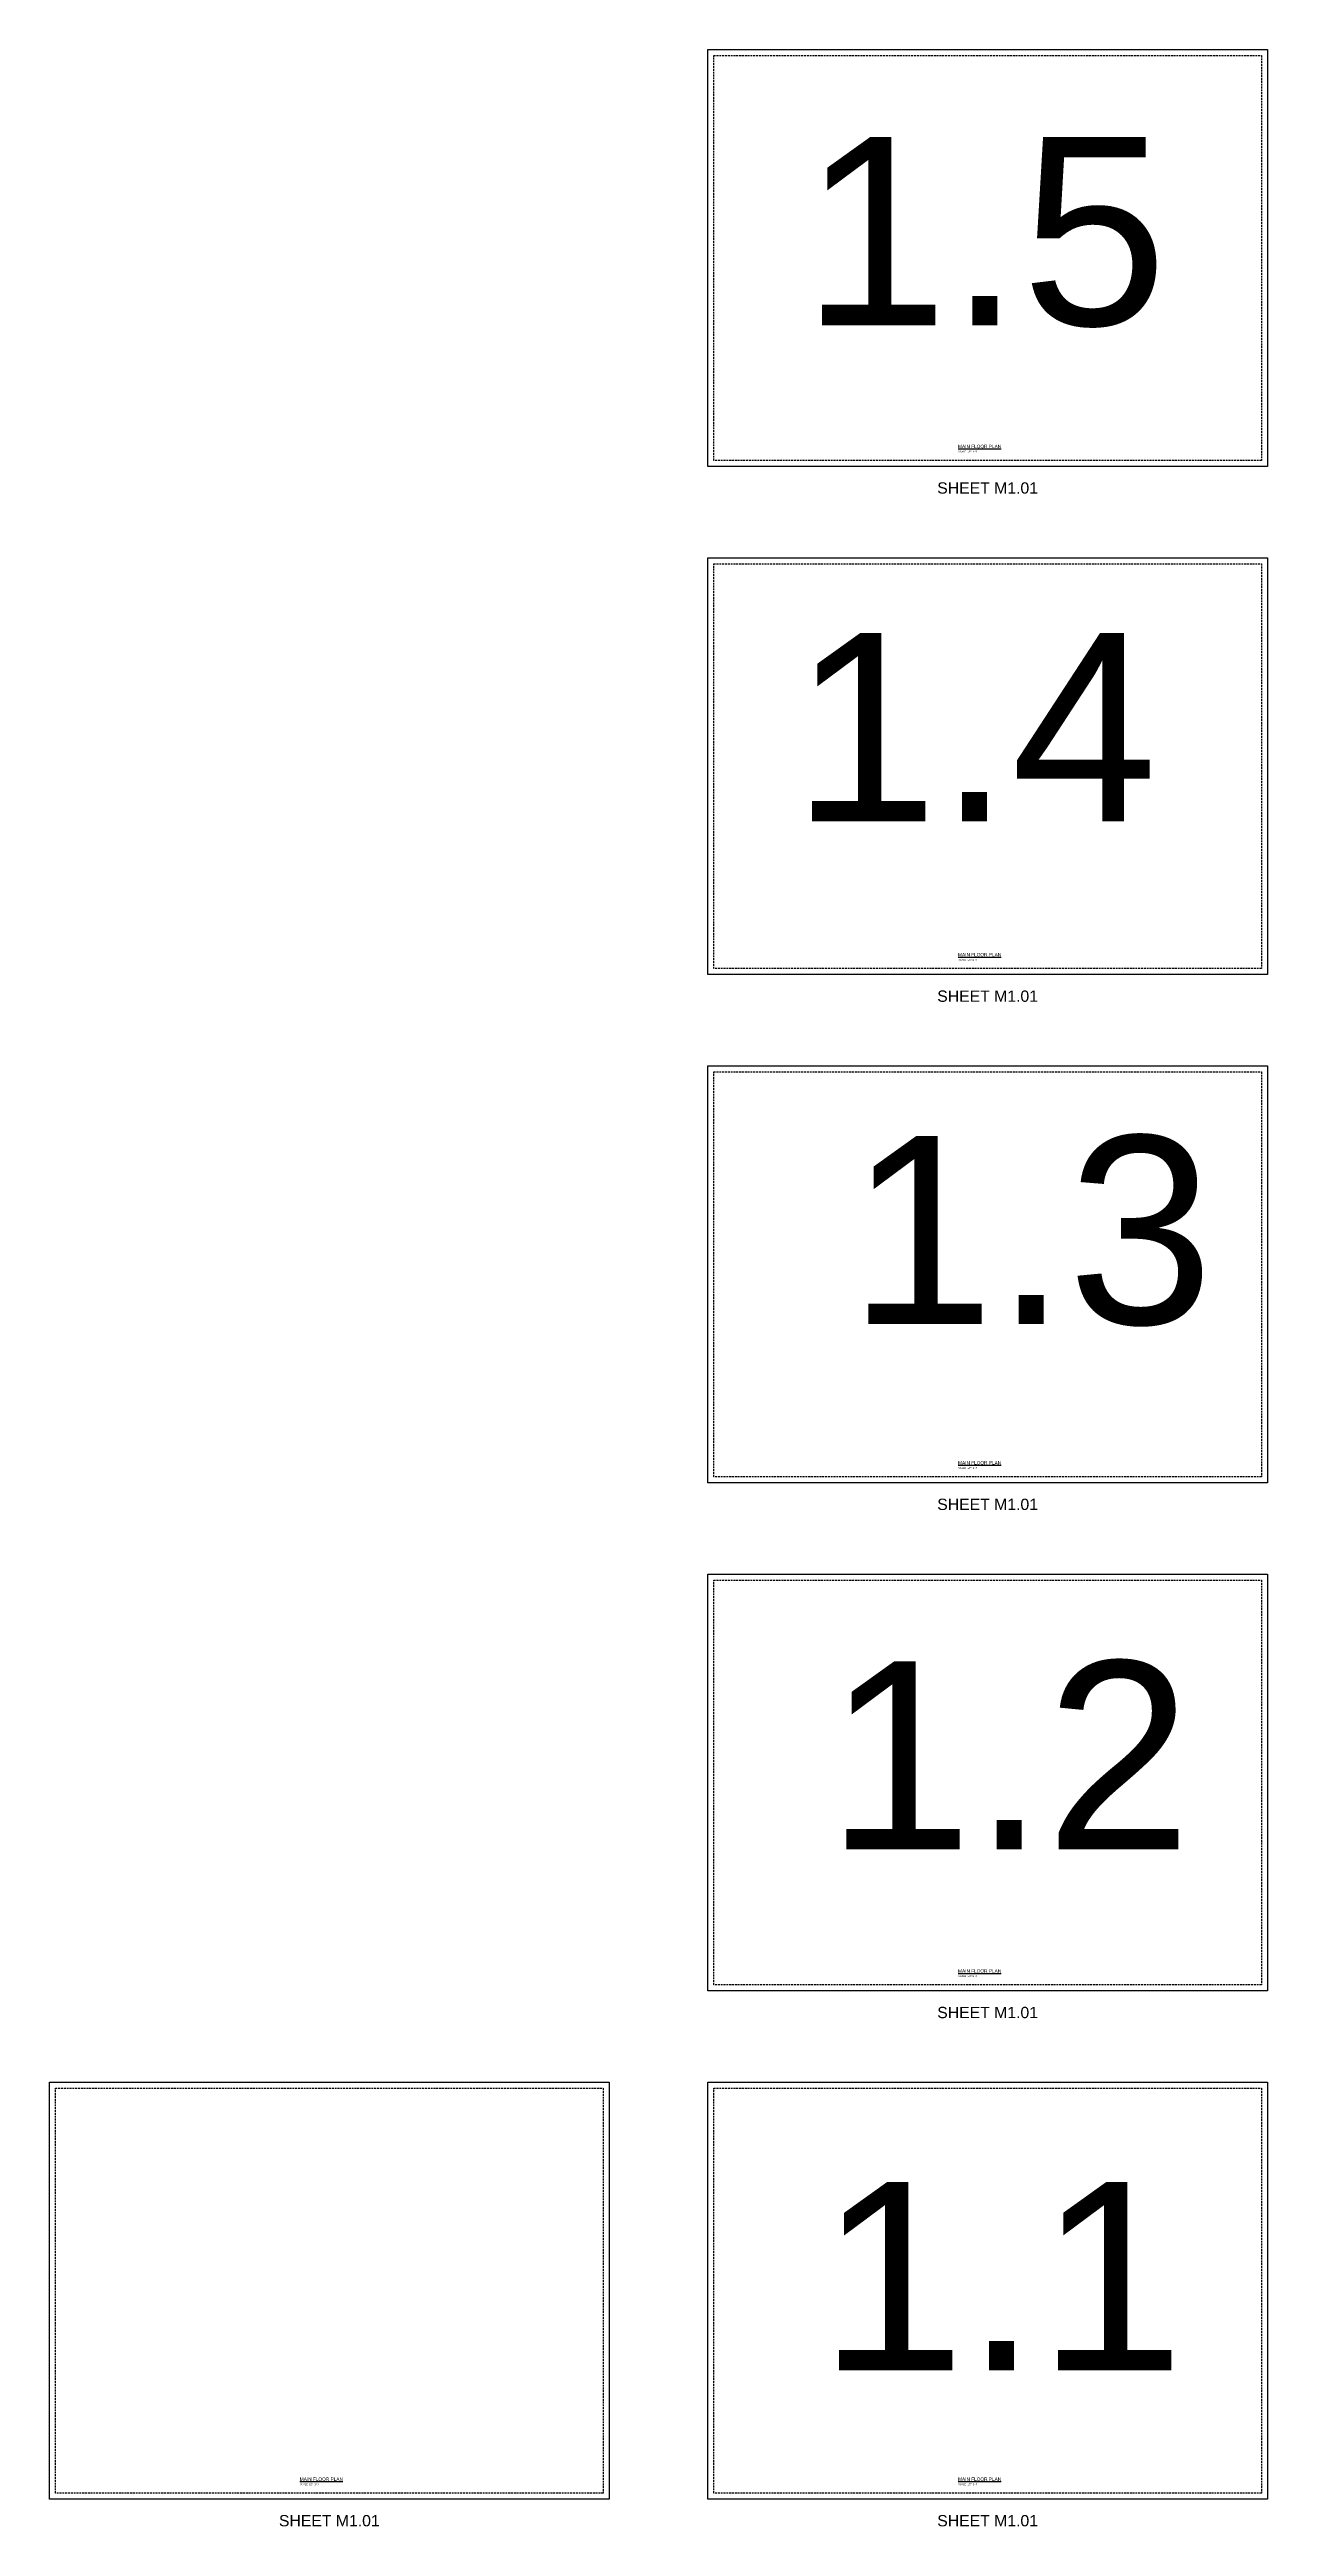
# Model space of a CAD drawing. Header units: inches. Extents: x -1489 to 18987, y -1248 to 11912.
# Drawn here: x -1489 to 4987, y -1248 to 11912 of the extents above; entities that cross this region are included whole.
import ezdxf

# ---------------------------------------------------------------- set-up
doc = ezdxf.new("R2010")
doc.units = ezdxf.units.IN
doc.header["$LTSCALE"] = 20
doc.header["$MEASUREMENT"] = 0
doc.linetypes.add('DASHED', pattern=[0.75, 0.5, -0.25])
doc.layers.add('G-Notes (No Plot)', color=237, linetype='Continuous', plot=False)
doc.layers.add('G-Viewport (No Plot)', color=193, linetype='Continuous', plot=False)
doc.layers.add('G-Text', color=200, linetype='Continuous')
doc.styles.add('Arial', font='arial.ttf', dxfattribs={"height": 8})

msp = doc.modelspace()

# ---------------------------------------------------------------- linework, layer by layer
at = {"layer": 'G-Notes (No Plot)', "linetype": 'DASHED'}
for points in [[(4955, 9729), (2043, 9729), (2043, 11880), (4955, 11880)], [(4955, 7029), (2043, 7029), (2043, 9180), (4955, 9180)], [(4955, 4329), (2043, 4329), (2043, 6480), (4955, 6480)], [(4955, 1629), (2043, 1629), (2043, 3780), (4955, 3780)], [(1455, -1071), (-1457, -1071), (-1457, 1080), (1455, 1080)], [(4955, -1071), (2043, -1071), (2043, 1080), (4955, 1080)]]:
    msp.add_lwpolyline(points, close=True, dxfattribs=at)
at = {"layer": 'G-Viewport (No Plot)'}
for points in [[(4987, 9697), (2011, 9697), (2011, 11912), (4987, 11912)], [(4987, 6997), (2011, 6997), (2011, 9212), (4987, 9212)], [(4987, 4297), (2011, 4297), (2011, 6512), (4987, 6512)], [(4987, 1597), (2011, 1597), (2011, 3812), (4987, 3812)], [(1487, -1103), (-1489, -1103), (-1489, 1112), (1487, 1112)], [(4987, -1103), (2011, -1103), (2011, 1112), (4987, 1112)]]:
    msp.add_lwpolyline(points, close=True, dxfattribs=at)

# ---------------------------------------------------------------- texts
at = {"char_height": 60, "attachment_point": 5, "style": 'Arial'}
for insert in [(3499, 9582), (3499, 6882), (3499, 4182), (3499, 1482), (-1, -1218), (3499, -1218)]:
    msp.add_mtext_dynamic_manual_height_columns('SHEET M1.01', width=668.45, gutter_width=25, heights=[0], dxfattribs=dict(at, insert=insert))
at = {"layer": 'G-Text', "color": 7, "style": 'Arial'}
for p in [(3342, 9794), (3342, 7094), (3342, 4394), (3342, 1694), (-158, -1006), (3342, -1006)]:
    msp.add_text('%%UMAIN FLOOR PLAN', height=18, dxfattribs=at).set_placement(p)
at = {"layer": 'G-Text', "color": 1, "style": 'Arial'}
for p in [(3343, 9771), (3343, 7071), (3343, 4371), (3343, 1671), (-157, -1029), (3343, -1029)]:
    msp.add_text('SCALE: 1/8"=1\'-0"', height=9, dxfattribs=at).set_placement(p)
at = {"layer": 'G-Text', "char_height": 1000, "attachment_point": 1, "style": 'Arial'}
for s, insert in [('1.5', (2513, 11447)), ('1.4', (2459, 8811)), ('1.3', (2759, 6140)), ('1.2', (2642, 3349)), ('1.1', (2602, 581))]:
    msp.add_mtext_dynamic_manual_height_columns(s, width=2358, gutter_width=40, heights=[0], dxfattribs=dict(at, insert=insert))

doc.saveas('drawing.dxf')
